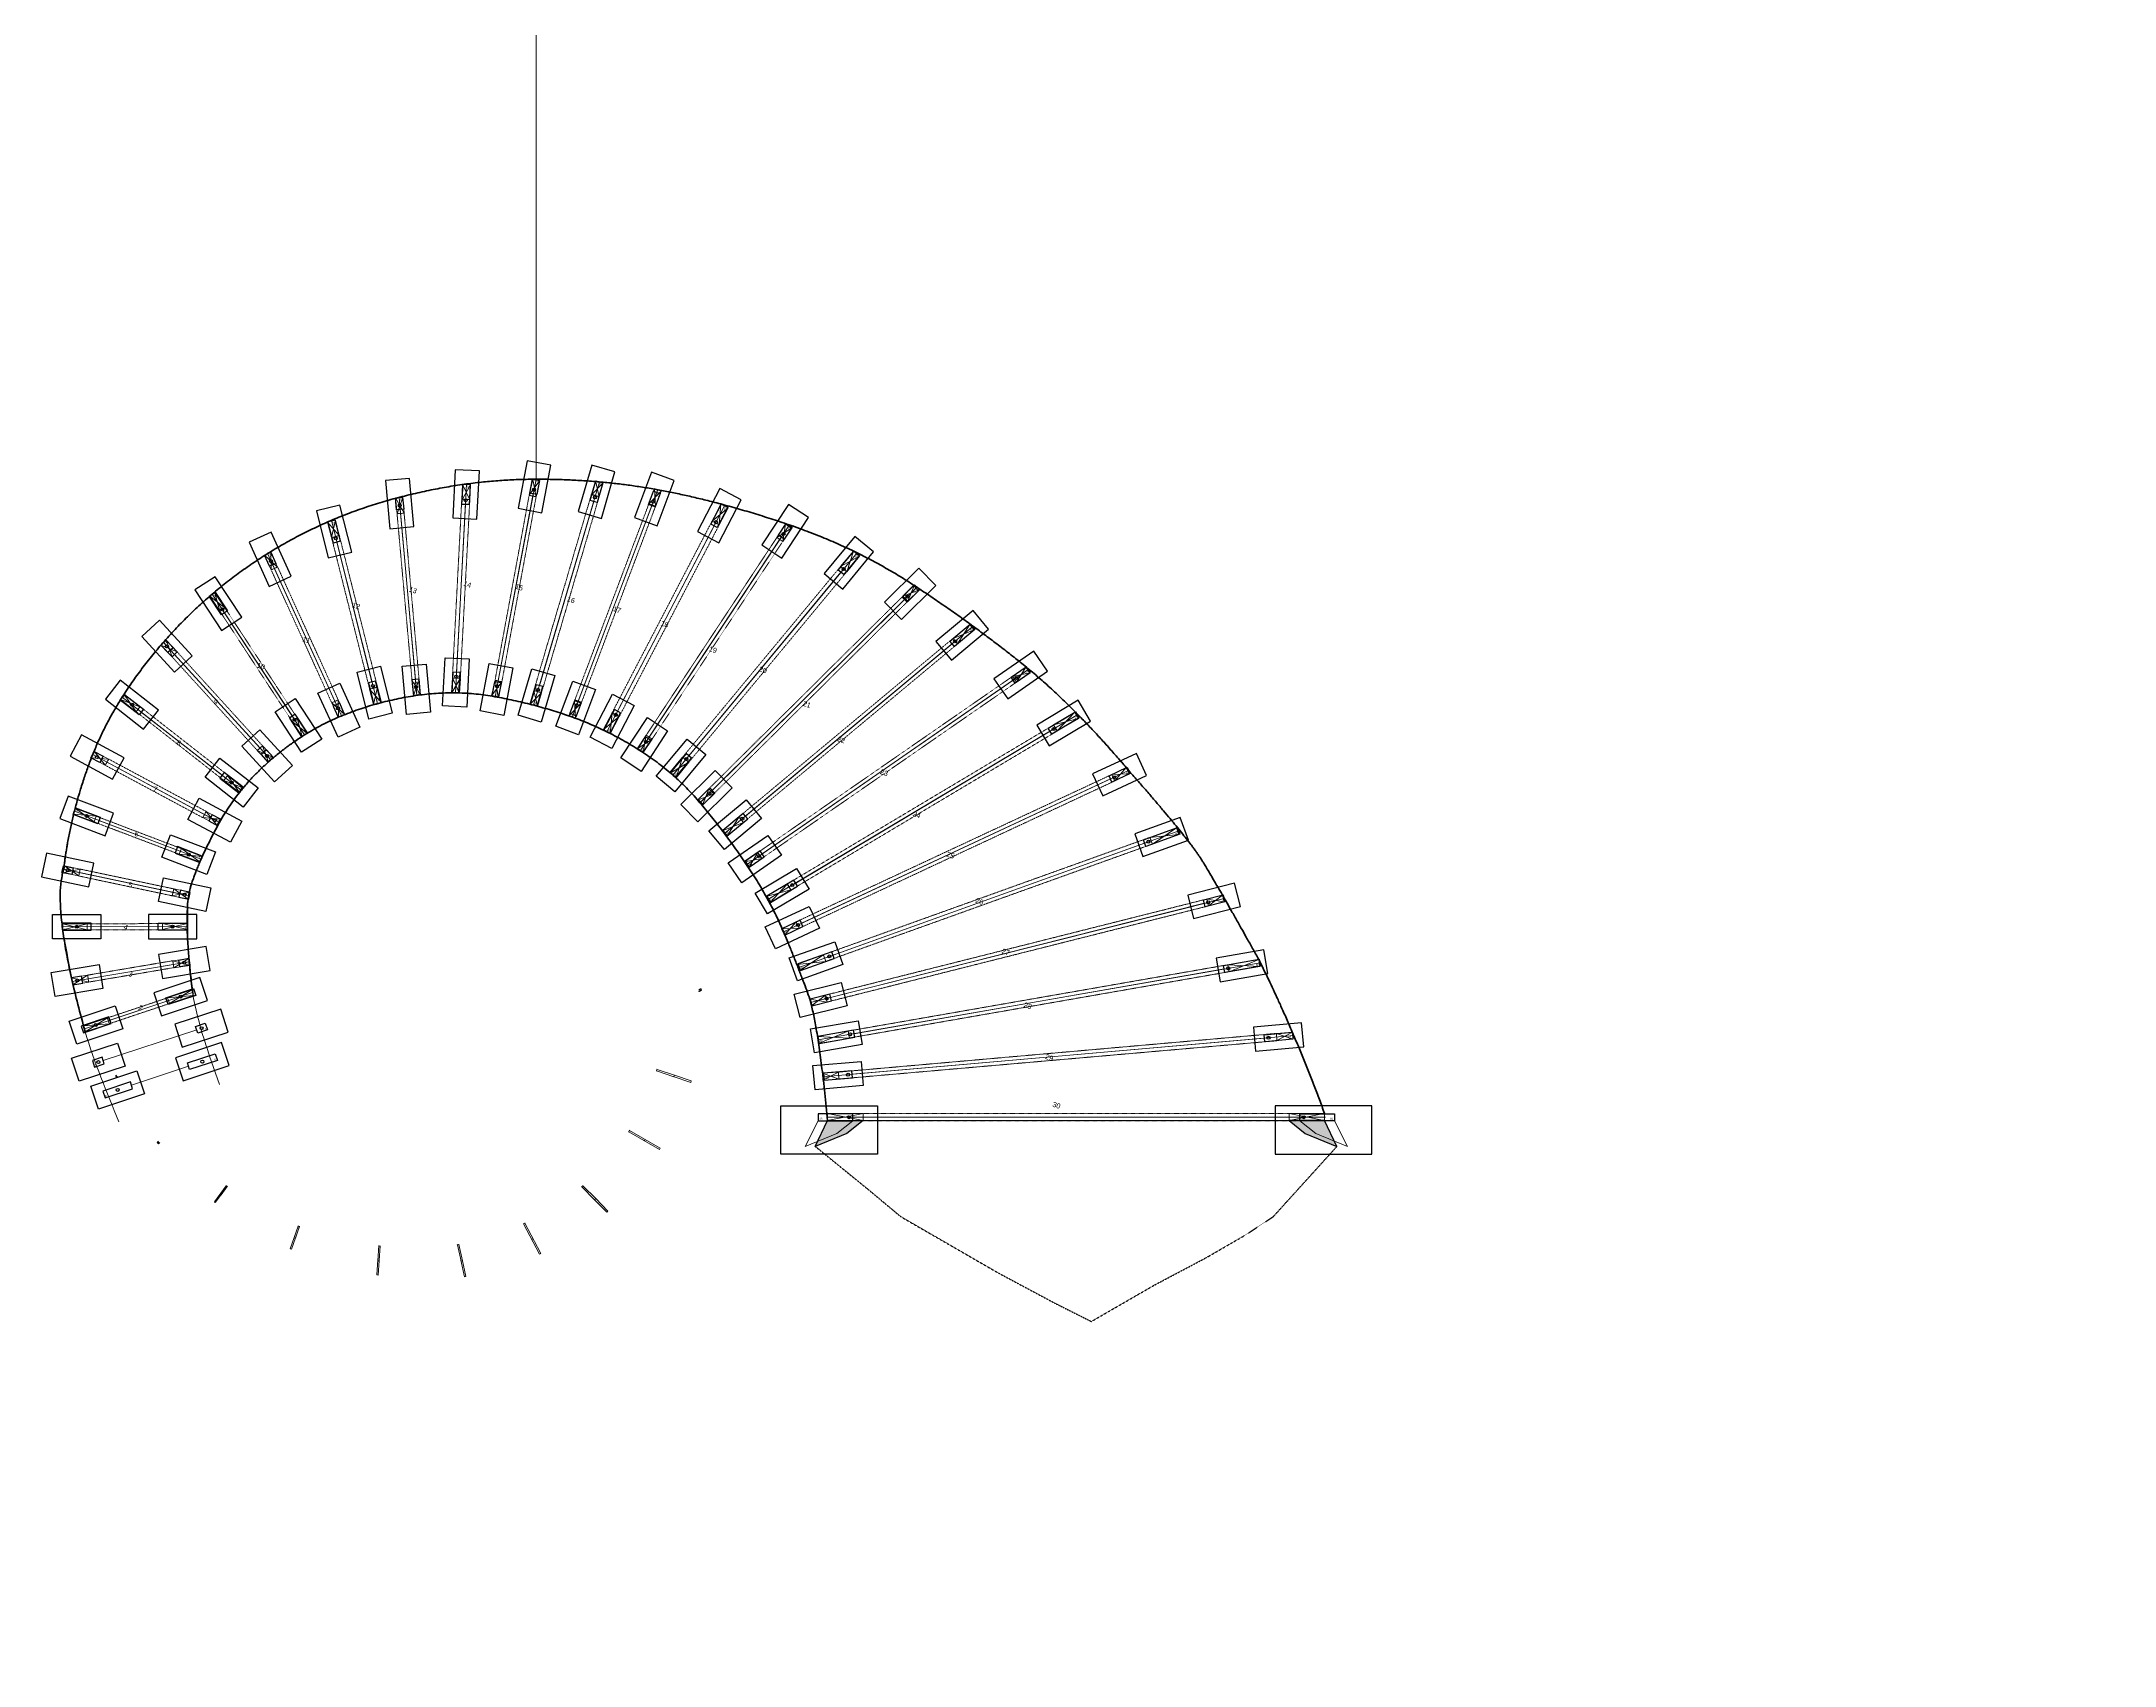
# Model space of a CAD drawing. Header units: inches. Extents: x -4278 to 3677, y -8403 to -795.
# Drawn here: x -1229 to 828, y -6208 to -4596 of the extents above; entities that cross this region are included whole.
import ezdxf

# ---------------------------------------------------------------- set-up
doc = ezdxf.new("R2010")
doc.units = ezdxf.units.IN
doc.header["$LTSCALE"] = 0.2
doc.header["$MEASUREMENT"] = 0
doc.header["$PDMODE"] = 1
doc.header["$PDSIZE"] = -2
doc.linetypes.add('STYLE_01', pattern=[0.41664, 0.20828, -0.20836])
doc.linetypes.add('STYLE_02', pattern=[0.694425, 0.48607, -0.208355])
doc.layers.add('Anchoring', color=1, linetype='Continuous')
for name, color, linetype, lineweight in [('Annotation', 7, 'Continuous', 9), ('Center Lines', 2, 'Continuous', 5), ('Electrical', 3, 'Continuous', 5), ('None', 7, 'Continuous', 5), ('Whippit', 1, 'Continuous', 5)]:
    doc.layers.add(name, color=color, linetype=linetype, lineweight=lineweight)
doc.styles.add('Tw Cen MT', font='')
doc.styles.get('Tw Cen MT').set_extended_font_data('Tw Cen MT')

# ---------------------------------------------------------------- blocks, each defined once
blk = doc.blocks.new('Group')
at = {"layer": 'None', "color": 7, "linetype": 'Continuous', "lineweight": 18}
for p, q in [((-510.8, 345.6), (-513.1, 344)), ((-510.8, 345.6), (-513.1, 344.4)), ((-512.8, 345.7), (-511.1, 346.9)), ((-510, 345.4), (-512.2, 344)), ((-512, 344.1), (-510, 345.4)), ((-511.1, 346.9), (-510.2, 346.8)), ((-510.8, 345.6), (-511.1, 346.9)), ((-510.8, 345.6), (-510.2, 346.8)), ((-510, 345.4), (-510.8, 345.6)), ((-510.2, 346.8), (-510, 345.4)), ((-1091.6, 260.4), (-1090.7, 260.9)), ((-1090.8, 259), (-1091.6, 260.4)), ((-1089.9, 259.4), (-1090.8, 259)), ((-1090.5, 259.1), (-1090.8, 259)), ((-1090.4, 261), (-1090.7, 260.9)), ((-1089.9, 259.4), (-1090.7, 260.9)), ((-1089.9, 259.4), (-1089.9, 260.1)), ((-1089.6, 259.6), (-1089.9, 259.4)), ((-554.6, 265.3), (-555.1, 265.5)), ((-554.6, 267), (-554.1, 266.9)), ((-554.6, 265.3), (-554.1, 266.9)), ((-537.3, 259.5), (-554.6, 265.3)), ((-554.1, 266.9), (-536.7, 261.1)), ((-520.6, 254), (-538.2, 259.8)), ((-537.3, 259.5), (-536.7, 261.1)), ((-536.7, 261.1), (-520.1, 255.5)), ((-520.1, 255.5), (-520.6, 254)), ((-581.4, 206.3), (-582.2, 204.9)), ((-581.8, 206.5), (-581.4, 206.3)), ((-551, 188.8), (-581.4, 206.3)), ((-1049.5, 194.9), (-1050.1, 194.2)), ((-1049.4, 194.9), (-1050.1, 194.2)), ((-1048.9, 192.9), (-1050.1, 194.2)), ((-1048.7, 195.6), (-1049.4, 194.9)), ((-1048.2, 193.5), (-1049.4, 194.9)), ((-1048.2, 193.5), (-1048.9, 192.9)), ((-1047.5, 194.2), (-1048.2, 193.5)), ((-582.2, 204.9), (-582.6, 205.2)), ((-551.8, 187.4), (-582.2, 204.9)), ((-566.7, 196), (-567.6, 196.5)), ((-565.9, 197.3), (-566.7, 196)), ((-551, 188.8), (-551.8, 187.4)), ((-981.6, 151.2), (-993.4, 135.3)), ((-980.4, 150.9), (-992.5, 134.6)), ((-980.7, 150.5), (-986.7, 142.4)), ((-981.4, 151.6), (-981.6, 151.2)), ((-980.7, 150.5), (-981.6, 151.2)), ((-628.7, 150.2), (-629.1, 150.6)), ((-627.6, 151.3), (-628.7, 150.2)), ((-616.1, 137.4), (-628.7, 150.2)), ((-627.9, 151.7), (-627.6, 151.3)), ((-627.6, 151.3), (-615, 138.6)), ((-992.5, 134.6), (-993.4, 135.3)), ((-986.2, 143.1), (-992.5, 134.6)), ((-991.8, 135.5), (-992.5, 134.6)), ((-986.7, 142.4), (-987.7, 143.1)), ((-604, 125.2), (-616.9, 138.2)), ((-615, 138.6), (-616.1, 137.4)), ((-615, 138.6), (-602.9, 126.3)), ((-602.9, 126.3), (-604, 125.2)), ((-918.1, 88.8), (-910.1, 111.2)), ((-916.9, 88.3), (-908.9, 110.8)), ((-913, 99.3), (-908.8, 111.2)), ((-910, 111.7), (-910.1, 111.2)), ((-908.9, 110.8), (-910.1, 111.2)), ((-686.7, 113.5), (-686.8, 113.8)), ((-685.3, 114.3), (-686.7, 113.5)), ((-670.6, 83.5), (-686.7, 113.5)), ((-685.4, 114.5), (-685.3, 114.3)), ((-669.3, 84.2), (-685.3, 114.3)), ((-916.9, 88.3), (-918.1, 88.8)), ((-913, 99.3), (-914.2, 99.8)), ((-831.1, 76.9), (-830.1, 92.1)), ((-830.7, 62.7), (-828.8, 91.9)), ((-828.8, 91.4), (-830.2, 91.6)), ((-752.2, 92.7), (-752.3, 93.2)), ((-750.8, 93), (-752.2, 92.7)), ((-748.6, 76.6), (-752.2, 92.7)), ((-750.9, 93.5), (-750.8, 93)), ((-750.8, 93), (-747.2, 76.9)), ((-678.8, 98.7), (-678.5, 98.2)), ((-677.1, 98.9), (-678.5, 98.2)), ((-669.3, 84.2), (-670.6, 83.5)), ((-832.1, 62.9), (-831.1, 78)), ((-830.7, 62.7), (-832.1, 62.9)), ((-829.8, 76.8), (-831.1, 76.9)), ((-745.2, 61.1), (-748.9, 77.6)), ((-747.2, 76.9), (-748.6, 76.6)), ((-747.2, 76.9), (-743.7, 61.4)), ((-743.7, 61.4), (-745.2, 61.1))]:
    blk.add_line(p, q, dxfattribs=at)
blk = doc.blocks.new('Group-1')
at = {"layer": 'None', "color": 7, "linetype": 'STYLE_01', "lineweight": 18}
blk.add_lwpolyline([(-1099.5, 317.9), (-1039.8, 337.9), (-1037.9, 332.2), (-1097.6, 312.2)], close=True, dxfattribs=at)
at = {"layer": 'None', "color": 7, "linetype": 'Continuous', "lineweight": 18}
for points in [[(-1039.8, 337.9), (-1015.9, 345.9), (-1014, 340.2), (-1037.9, 332.2)], [(-1123.5, 309.9), (-1099.5, 317.9), (-1097.6, 312.2), (-1121.6, 304.2)]]:
    blk.add_lwpolyline(points, close=True, dxfattribs=at)
blk = doc.blocks.new('Group-2')
at = {"layer": 'None', "color": 7, "linetype": 'Continuous', "lineweight": 18}
for points in [[(-1143.9, 411.4), (-1119.6, 411.4), (-1119.6, 405.4), (-1143.9, 405.4)], [(-1044.7, 411.5), (-1020.4, 411.6), (-1020.4, 405.6), (-1044.7, 405.5)]]:
    blk.add_lwpolyline(points, close=True, dxfattribs=at)
at = {"layer": 'None', "color": 7, "linetype": 'STYLE_01', "lineweight": 18}
blk.add_lwpolyline([(-1119.6, 411.4), (-1044.7, 411.5), (-1044.7, 405.5), (-1119.6, 405.4)], close=True, dxfattribs=at)
blk = doc.blocks.new('Group-3')
at = {"layer": 'None', "color": 7, "linetype": 'Continuous', "lineweight": 18}
for points in [[(-1131.2, 525.9), (-1110.6, 518.1), (-1112.8, 512.4), (-1133.3, 520.2)], [(-1026.1, 486), (-1005.5, 478.2), (-1007.6, 472.6), (-1028.2, 480.4)]]:
    blk.add_lwpolyline(points, close=True, dxfattribs=at)
at = {"layer": 'None', "color": 7, "linetype": 'STYLE_01', "lineweight": 18}
blk.add_lwpolyline([(-1110.6, 518.1), (-1026.1, 486), (-1028.2, 480.4), (-1112.8, 512.4)], close=True, dxfattribs=at)
blk = doc.blocks.new('Group-4')
at = {"layer": 'None', "color": 7, "linetype": 'Continuous', "lineweight": 18}
for points in [[(-1082.7, 638.6), (-1067.3, 626.5), (-1071, 621.8), (-1086.4, 633.9)], [(-980.3, 558.4), (-964.8, 546.3), (-968.5, 541.5), (-984, 553.6)]]:
    blk.add_lwpolyline(points, close=True, dxfattribs=at)
at = {"layer": 'None', "color": 7, "linetype": 'STYLE_01', "lineweight": 18}
blk.add_lwpolyline([(-1067, 626.8), (-980, 558.7), (-984, 553.6), (-1071, 621.8)], close=True, dxfattribs=at)
blk = doc.blocks.new('Group-5')
at = {"layer": 'None', "color": 7, "linetype": 'Continuous', "lineweight": 18}
for points in [[(-992.8, 739.9), (-982.9, 724.8), (-987.9, 721.5), (-997.8, 736.6)], [(-911.1, 615.5), (-901.3, 600.5), (-906.3, 597.2), (-916.2, 612.2)]]:
    blk.add_lwpolyline(points, close=True, dxfattribs=at)
at = {"layer": 'None', "color": 7, "linetype": 'STYLE_01', "lineweight": 18}
blk.add_lwpolyline([(-982.9, 724.8), (-911.1, 615.5), (-916.2, 612.2), (-987.9, 721.5)], close=True, dxfattribs=at)
blk = doc.blocks.new('Group-6')
at = {"layer": 'None', "color": 7, "linetype": 'Continuous', "lineweight": 18}
for points in [[(-873.3, 812), (-869.4, 796.6), (-877.1, 794.6), (-881, 810)], [(-831.5, 646.2), (-827.6, 630.8), (-835.4, 628.8), (-839.3, 644.2)]]:
    blk.add_lwpolyline(points, close=True, dxfattribs=at)
at = {"layer": 'None', "color": 7, "linetype": 'STYLE_01', "lineweight": 18}
blk.add_lwpolyline([(-869.4, 796.6), (-831.5, 646.2), (-839.3, 644.2), (-877.1, 794.6)], close=True, dxfattribs=at)
blk = doc.blocks.new('Group-7')
at = {"layer": 'None', "color": 7, "linetype": 'Continuous', "lineweight": 18}
for points in [[(-739.1, 846.8), (-739.9, 832.2), (-747.9, 832.7), (-747.1, 847.3)], [(-749.3, 654.9), (-750, 640.3), (-758, 640.7), (-757.2, 655.3)]]:
    blk.add_lwpolyline(points, close=True, dxfattribs=at)
at = {"layer": 'None', "color": 7, "linetype": 'STYLE_01', "lineweight": 18}
blk.add_lwpolyline([(-739.9, 832.2), (-749.3, 654.9), (-757.2, 655.3), (-747.9, 832.7)], close=True, dxfattribs=at)
blk = doc.blocks.new('Group-8')
at = {"layer": 'None', "color": 7, "linetype": 'Continuous', "lineweight": 18}
for points in [[(-607.6, 848.8), (-611.6, 835.3), (-619.2, 837.6), (-615.3, 851)], [(-668.8, 640.6), (-672.7, 627.1), (-680.4, 629.4), (-676.4, 642.8)]]:
    blk.add_lwpolyline(points, close=True, dxfattribs=at)
at = {"layer": 'None', "color": 7, "linetype": 'STYLE_01', "lineweight": 18}
blk.add_lwpolyline([(-611.6, 835.1), (-668.8, 640.6), (-676.4, 642.8), (-619.3, 837.3)], close=True, dxfattribs=at)
blk = doc.blocks.new('Group-9')
at = {"layer": 'None', "color": 7, "linetype": 'Continuous', "lineweight": 18}
for points in [[(-483.6, 824.2), (-492.4, 807.3), (-499.5, 811), (-490.7, 827.9)], [(-591.7, 616.9), (-600.5, 600), (-607.6, 603.7), (-598.8, 620.6)]]:
    blk.add_lwpolyline(points, close=True, dxfattribs=at)
at = {"layer": 'None', "color": 7, "linetype": 'STYLE_01', "lineweight": 18}
blk.add_lwpolyline([(-492.4, 807.3), (-591.7, 616.9), (-598.8, 620.6), (-499.5, 811)], close=True, dxfattribs=at)
blk = doc.blocks.new('Group-10')
at = {"layer": 'None', "color": 7, "linetype": 'STYLE_01', "lineweight": 18}
blk.add_lwpolyline([(-365.9, 760.7), (-522.6, 571.7), (-528.7, 576.8), (-372.1, 765.8)], close=True, dxfattribs=at)
at = {"layer": 'None', "color": 7, "linetype": 'Continuous', "lineweight": 18}
for points in [[(-353.2, 776.1), (-365.9, 760.7), (-372.1, 765.8), (-359.3, 781.2)], [(-522.6, 571.7), (-535.3, 556.2), (-541.5, 561.4), (-528.7, 576.8)]]:
    blk.add_lwpolyline(points, close=True, dxfattribs=at)
blk = doc.blocks.new('Group-11')
at = {"layer": 'None', "color": 7, "linetype": 'Continuous', "lineweight": 18}
for p, q in [((-260.4, 694.6), (-239.4, 703)), ((-243.8, 708.5), (-255.9, 689.2)), ((-473, 517.3), (-485, 498.1)), ((-468.5, 511.9), (-489.5, 503.5))]:
    blk.add_line(p, q, dxfattribs=at)
for points in [[(-260.4, 694.6), (-243.8, 708.5), (-239.4, 703), (-255.9, 689.2)], [(-489.5, 503.5), (-473, 517.3), (-468.5, 511.9), (-485, 498.1)]]:
    blk.add_lwpolyline(points, close=True, dxfattribs=at)
at = {"layer": 'None', "color": 7, "linetype": 'STYLE_01', "lineweight": 18}
blk.add_lwpolyline([(-473, 517.3), (-260.4, 694.6), (-255.9, 689.2), (-468.5, 511.9)], close=True, dxfattribs=at)
blk = doc.blocks.new('Group-12')
at = {"layer": 'None', "color": 7, "linetype": 'Continuous', "lineweight": 18}
for points in [[(-160.6, 608.7), (-139.6, 621.2), (-136, 615.2), (-157, 602.7)], [(-445.9, 438.3), (-424.9, 450.8), (-421.3, 444.9), (-442.3, 432.3)]]:
    blk.add_lwpolyline(points, close=True, dxfattribs=at)
at = {"layer": 'None', "color": 7, "linetype": 'STYLE_01', "lineweight": 18}
blk.add_lwpolyline([(-424.7, 451), (-160.6, 608.7), (-157, 602.7), (-421.3, 444.9)], close=True, dxfattribs=at)
blk = doc.blocks.new('Group-13')
at = {"layer": 'None', "color": 7, "linetype": 'STYLE_01', "lineweight": 18}
blk.add_lwpolyline([(-389.1, 380.6), (-65, 497.1), (-62.6, 490.5), (-386.8, 374)], close=True, dxfattribs=at)
at = {"layer": 'None', "color": 7, "linetype": 'Continuous', "lineweight": 18}
for points in [[(-65, 497.1), (-38.6, 506.6), (-36.3, 500), (-62.6, 490.5)], [(-415.5, 371), (-389.1, 380.6), (-386.8, 374), (-413.3, 364.4)]]:
    blk.add_lwpolyline(points, close=True, dxfattribs=at)
blk = doc.blocks.new('Group-14')
at = {"layer": 'None', "color": 7, "linetype": 'STYLE_01', "lineweight": 18}
blk.add_lwpolyline([(-364.4, 304.9), (12.4, 370.7), (13.6, 363.8), (-363.2, 298)], close=True, dxfattribs=at)
at = {"layer": 'None', "color": 7, "linetype": 'Continuous', "lineweight": 18}
for points in [[(12.4, 370.7), (42.9, 376), (44.1, 369.1), (13.6, 363.8)], [(-395, 299.6), (-364.4, 304.9), (-363.2, 298), (-393.8, 292.7)]]:
    blk.add_lwpolyline(points, close=True, dxfattribs=at)
blk = doc.blocks.new('Group-15')
at = {"layer": 'None', "color": 7, "linetype": 'Continuous', "lineweight": 18}
for points in [[(-384.9, 223), (-349.6, 223), (-349.6, 216), (-384.9, 216)], [(73, 223), (108.3, 223), (108.3, 216), (73, 216)]]:
    blk.add_lwpolyline(points, close=True, dxfattribs=at)
at = {"layer": 'None', "color": 7, "linetype": 'STYLE_01', "lineweight": 18}
blk.add_lwpolyline([(-349.6, 223), (73, 223), (73, 216), (-349.6, 216)], close=True, dxfattribs=at)
blk = doc.blocks.new('Group-16')
at = {"layer": 'None', "linetype": 'Continuous', "lineweight": 0}
for points in [[(-397.1, 190.4), (-384.9, 216), (-349.6, 216), (-365.8, 203.3)], [(120.5, 190.4), (108.3, 216), (73, 216), (89.1, 203.3)]]:
    blk.add_hatch(color=8, dxfattribs=at).paths.add_polyline_path(points)
at = {"layer": 'None', "color": 7, "linetype": 'Continuous', "lineweight": 18}
for p, q in [((-739.1, 846.8), (-747.9, 831.6)), ((-747.1, 847.3), (-739.9, 832.2)), ((-681, 836.7), (-670.7, 850.8)), ((-677.5, 852.3), (-674.1, 835.2)), ((-607.6, 848.8), (-618.9, 837.5)), ((-615.3, 851), (-611.6, 835.1)), ((-813.5, 834.2), (-805.1, 818.9)), ((-812.1, 818.3), (-806.5, 834.8)), ((-562.2, 828.2), (-550.1, 840.8)), ((-556.6, 843.2), (-555.6, 825.8)), ((-483.6, 824.2), (-499.5, 811)), ((-490.7, 827.9), (-492.4, 807.3)), ((-881, 810), (-869.4, 796.6)), ((-873.3, 812), (-877.1, 794.6)), ((-435.3, 794.6), (-420.6, 804.1)), ((-426.5, 808), (-429.4, 790.8)), ((-943.6, 777.1), (-930.6, 765.4)), ((-937, 762.5), (-937.2, 780)), ((-353.2, 776.1), (-372.1, 765.8)), ((-359.3, 781.2), (-365.9, 760.7)), ((-310.1, 736.5), (-293.8, 742.8)), ((-298.7, 747.8), (-305.2, 731.5)), ((-982.9, 724.8), (-997.8, 736.6)), ((-992.8, 739.9), (-987.9, 721.5)), ((-1046.4, 687.9), (-1030.3, 681.1)), ((-1035.4, 676.3), (-1041.3, 692.7)), ((-201.3, 656.9), (-184.2, 660.3)), ((-188.2, 666.1), (-197.4, 651.2)), ((-1082.7, 638.6), (-1071, 621.8)), ((-839.3, 644.2), (-827.6, 630.8)), ((-831.5, 646.2), (-835.4, 628.8)), ((-797.3, 653.6), (-788.9, 638.3)), ((-795.9, 637.7), (-790.3, 654.3)), ((-749.6, 654.9), (-757.8, 640.7)), ((-757.2, 655.3), (-750, 640.3)), ((-718.4, 637.4), (-708.1, 651.5)), ((-714.9, 653), (-711.5, 635.9)), ((-668.8, 640.6), (-680, 629.3)), ((-676.4, 642.8), (-672.7, 627.1)), ((-1067.3, 626.5), (-1086.4, 633.9)), ((-876.9, 630.6), (-863.9, 619)), ((-870.2, 616.1), (-870.5, 633.5)), ((-641.5, 617.6), (-629.4, 630.2)), ((-636, 632.6), (-634.9, 615.2)), ((-598.8, 620.6), (-600.5, 600)), ((-139.6, 621.2), (-157, 602.7)), ((-916.2, 612.2), (-901.3, 600.5)), ((-911.1, 615.5), (-906.3, 597.2)), ((-591.7, 616.9), (-607.6, 603.7)), ((-564.9, 598.4), (-567.9, 581.2)), ((-160.6, 608.7), (-136, 615.2)), ((-1115.7, 576.2), (-1098.3, 574.8)), ((-1101.6, 568.6), (-1112.4, 582.4)), ((-950.8, 583.3), (-934.7, 576.5)), ((-939.8, 571.7), (-945.7, 588.1)), ((-573.8, 585), (-559.1, 594.5)), ((-528.7, 576.8), (-535.3, 556.2)), ((-980.3, 558.4), (-968.5, 541.5)), ((-522.6, 571.7), (-541.2, 560.9)), ((-103, 559.4), (-85.5, 560)), ((-88.5, 566.3), (-100, 553.1)), ((-964.8, 546.3), (-984, 553.6)), ((-514.1, 534), (-497.8, 540.3)), ((-502.7, 545.3), (-509.1, 529)), ((-1110.6, 518.1), (-1133.3, 520.2)), ((-1131.2, 525.9), (-1112.8, 512.4)), ((-1004.9, 516.7), (-987.5, 515.3)), ((-990.8, 509.1), (-1001.5, 522.9)), ((-65, 497.1), (-36.3, 500)), ((-38.6, 506.6), (-62.6, 490.5)), ((-1005.5, 478.2), (-1028.2, 480.4)), ((-1026.1, 486), (-1007.6, 472.6)), ((-467.2, 472.9), (-450.1, 476.3)), ((-454.1, 482), (-463.2, 467.2)), ((-1143.6, 462), (-1126.5, 465.6)), ((-1127.9, 458.8), (-1142.2, 468.9)), ((-1035.1, 439.1), (-1018.1, 442.7)), ((-1019.5, 435.9), (-1033.7, 446)), ((-445.8, 438.4), (-421.3, 444.9)), ((-424.9, 450.8), (-442.3, 432.3)), ((-8.6, 435.9), (8.6, 433)), ((6.9, 439.8), (-6.9, 429.1)), ((-1119.6, 411.4), (-1143.9, 405.4)), ((-1020.4, 411.6), (-1044.7, 405.6)), ((-1044.7, 411.5), (-1020.4, 405.6)), ((-416.1, 413.3), (-427.5, 400.1)), ((-1143.9, 411.4), (-1119.6, 405.4)), ((-430.5, 406.4), (-413.1, 406.9)), ((-1017.8, 370), (-1034.6, 374.7)), ((-1033.6, 367.8), (-1018.8, 376.9)), ((-415.5, 371), (-386.8, 374)), ((-389.1, 380.6), (-413.3, 364.4)), ((12.4, 370.7), (44.1, 369.1)), ((42.9, 376), (13.6, 363.8)), ((-1118, 353.5), (-1135, 357.6)), ((-1133.7, 350.7), (-1119.2, 360.4)), ((-1039.8, 337.9), (-1014, 340.2)), ((-1015.9, 345.9), (-1037.9, 332.2)), ((-402.6, 336.6), (-385.4, 333.7)), ((-387.1, 340.5), (-400.9, 329.8)), ((-1123.2, 310), (-1097.6, 312.2)), ((-1099.5, 317.9), (-1121.6, 304.2)), ((-395, 299.6), (-363.2, 298)), ((-363.8, 305), (-393.8, 292.7)), ((60.4, 302.5), (76.8, 296.7)), ((76.3, 303.7), (60.9, 295.5)), ((-390.1, 263), (-373.7, 257.3)), ((-374.2, 264.2), (-389.6, 256.1)), ((-384.9, 223), (-349.6, 216)), ((-349.6, 223), (-384.9, 216)), ((-384.9, 216), (108.3, 216)), ((-384.9, 216), (81.5, 216)), ((73, 223), (107.7, 216)), ((107.7, 223), (73, 216))]:
    blk.add_line(p, q, dxfattribs=at)
at = {"layer": 'None', "color": 7, "linetype": 'STYLE_02', "lineweight": 25}
blk.add_line((-352.7, 216), (107.7, 216), dxfattribs=at)
at = {"layer": 'None', "color": 7, "linetype": 'Continuous', "lineweight": 18}
for points in [[(-681, 836.7), (-677.5, 852.3), (-670.7, 850.8), (-674.1, 835.2)], [(-812.1, 818.3), (-813.5, 834.2), (-806.5, 834.8), (-805.1, 818.9)], [(-562.2, 828.2), (-556.6, 843.2), (-550.1, 840.8), (-555.6, 825.8)], [(-435.3, 794.6), (-426.5, 808), (-420.6, 804.1), (-429.4, 790.8)], [(-937, 762.5), (-943.6, 777.1), (-937.2, 780), (-930.6, 765.4)], [(-310.1, 736.5), (-298.7, 747.8), (-293.8, 742.8), (-305.2, 731.5)], [(-1035.4, 676.3), (-1046.4, 687.9), (-1041.3, 692.7), (-1030.3, 681.1)], [(-188.2, 666.1), (-201.3, 656.9), (-197.4, 651.2), (-184.2, 660.3)], [(-795.9, 637.7), (-797.3, 653.6), (-790.3, 654.3), (-788.9, 638.3)], [(-718.4, 637.4), (-714.9, 653), (-708.1, 651.5), (-711.5, 635.9)], [(-870.2, 616.1), (-876.9, 630.6), (-870.5, 633.5), (-863.9, 619)], [(-641.5, 617.6), (-636, 632.6), (-629.4, 630.2), (-634.9, 615.2)], [(-573.8, 585), (-564.9, 598.4), (-559.1, 594.5), (-567.9, 581.2)], [(-1101.6, 568.6), (-1115.7, 576.2), (-1112.4, 582.4), (-1098.3, 574.8)], [(-939.8, 571.7), (-950.8, 583.3), (-945.7, 588.1), (-934.7, 576.5)], [(-103, 559.4), (-88.5, 566.3), (-85.5, 560), (-100, 553.1)], [(-514.1, 534), (-502.7, 545.3), (-497.8, 540.3), (-509.1, 529)], [(-990.8, 509.1), (-1004.9, 516.7), (-1001.5, 522.9), (-987.5, 515.3)], [(-467.2, 472.9), (-454.1, 482), (-450.1, 476.3), (-463.2, 467.2)], [(-1127.9, 458.8), (-1143.6, 462), (-1142.2, 468.9), (-1126.5, 465.6)], [(-1019.5, 435.9), (-1035.1, 439.1), (-1033.7, 446), (-1018.1, 442.7)], [(-8.6, 435.9), (6.9, 439.8), (8.6, 433), (-6.9, 429.1)], [(-430.5, 406.4), (-416.1, 413.3), (-413.1, 406.9), (-427.5, 400.1)], [(-1017.8, 370), (-1033.6, 367.8), (-1034.6, 374.7), (-1018.8, 376.9)], [(-1118, 353.5), (-1133.7, 350.7), (-1135, 357.6), (-1119.2, 360.4)], [(-402.6, 336.6), (-387.1, 340.5), (-385.4, 333.7), (-400.9, 329.8)], [(60.4, 302.5), (76.3, 303.7), (76.8, 296.7), (60.9, 295.5)], [(-390.1, 263), (-374.2, 264.2), (-373.7, 257.3), (-389.6, 256.1)]]:
    blk.add_lwpolyline(points, close=True, dxfattribs=at)
at = {"layer": 'None', "color": 7, "linetype": 'STYLE_02', "lineweight": 18}
for points in [[(-681, 836.7), (-714.9, 653), (-708.1, 651.5), (-674.1, 835.2), (-681, 836.4)], [(-1098.3, 574.8), (-1001.5, 522.9), (-1004.9, 516.7), (-1101.6, 568.6), (-1098.2, 574.6)], [(-1126.5, 465.6), (-1033.7, 446), (-1035.1, 439.1), (-1127.9, 458.8), (-1126.6, 465.4)]]:
    blk.add_lwpolyline(points, dxfattribs=at)
for points in [[(-562.2, 828.2), (-636, 632.6), (-629.4, 630.2), (-555.6, 825.8)], [(-805.1, 818.9), (-790.3, 654.3), (-797.3, 653.6), (-812.1, 818.3)], [(-435.3, 794.6), (-564.9, 598.4), (-559.1, 594.5), (-429.4, 790.8)], [(-930.6, 765.4), (-870.5, 633.5), (-876.9, 630.6), (-937, 762.5)], [(-305.2, 731.5), (-310.1, 736.5), (-502.7, 545.3), (-497.8, 540.3)], [(-1030.4, 681.2), (-945.7, 588.1), (-950.6, 583.2), (-1035.4, 676.3), (-1030.1, 681.4)], [(-197.4, 651.2), (-450.1, 476.3), (-454.1, 482), (-201.3, 656.9)], [(-1119.1, 360.4), (-1034.6, 374.7), (-1033.6, 367.8), (-1118.1, 353.5)]]:
    blk.add_lwpolyline(points, close=True, dxfattribs=at)
at = {"layer": 'None', "color": 7, "linetype": 'STYLE_01', "lineweight": 18}
for points in [[(-416.1, 413.3), (-103, 559.4), (-100, 553.1), (-413.1, 406.9)], [(-387.1, 340.5), (-8.6, 435.9), (-6.9, 429.1), (-385.4, 333.7)], [(-374.2, 264.2), (60.4, 302.5), (61, 295.3), (-373.7, 257.3)]]:
    blk.add_lwpolyline(points, close=True, dxfattribs=at)
at = {"layer": 'None', "color": 7, "linetype": 'Continuous', "lineweight": 25}
for points in [[(-397.1, 190.4), (-384.9, 216), (-349.6, 216), (-365.8, 203.3)], [(120.5, 190.4), (108.3, 216), (73, 216), (89.1, 203.3)]]:
    blk.add_lwpolyline(points, close=True, dxfattribs=at)
at = {"layer": 'None', "color": 7, "linetype": 'STYLE_02', "lineweight": 25}
blk.add_lwpolyline([(-397.1, 190.4), (-344.5, 147.6), (-312.4, 120.8), (-215.4, 64.8), (-159.6, 35), (-123.2, 16.7), (-60.1, 53.1), (-9.6, 79.8), (29, 102.1), (57.4, 120.8), (120.5, 190.4)], dxfattribs=at)
at = {"layer": 'None', "color": 7, "linetype": 'Continuous', "lineweight": 35}
blk.add_open_spline([(-1121.6, 304.2), (-1155.5, 425.9), (-1142.9, 465.5), (-1136, 523.8), (-1092.3, 634.4), (-1001.1, 740.6), (-883.4, 814.7), (-746.5, 851.7), (-614.2, 853.2), (-492.5, 830.9), (-356.3, 784.6), (-244.3, 711.3), (-142, 629.7), (-86.2, 563.5), (-28.6, 498.2), (-0.4, 453.7), (42.9, 376), (77, 307.9), (108.3, 223)], degree=2, knots=[0, 0, 0, 1, 1, 2, 3, 4, 5, 6, 7, 8, 9, 10, 11, 11, 12, 13, 13, 14, 14, 14], dxfattribs=at)
blk.add_open_spline([(-384.9, 216), (-394.2, 313.7), (-414.2, 369), (-442, 435.3), (-486.6, 501.8), (-536.2, 560.8), (-603.3, 604.1), (-675.8, 629.7), (-754, 643.7), (-832.2, 632.1), (-904.7, 602.1), (-969.8, 546.1), (-1009.7, 472.5), (-1024.7, 422), (-1014.9, 343)], degree=2, dxfattribs=at)
at = {"layer": 'None', "color": 7}
for name in ['Group-7', 'Group-8', 'Group-9', 'Group-6', 'Group-10', 'Group-5', 'Group-11', 'Group-4', 'Group-12', 'Group-3', 'Group-13', 'Group-2', 'Group-14', 'Group-1', 'Group', 'Group-15']:
    blk.add_blockref(name, (0, 0), dxfattribs=at)
at = {"layer": 'None', "color": 7, "char_height": 5.06, "attachment_point": 1, "rotation": 340.9958, "line_spacing_factor": 1.094749, "style": 'Tw Cen MT'}
for s, insert in [('13', (-799.1, 746.1)), ('14', (-745.1, 751.9)), ('15', (-693.7, 749)), ('12', (-855.5, 730.6)), ('16', (-642.3, 736.5)), ('17', (-596.6, 726.7)), ('18', (-549.4, 712.4)), ('11', (-904.9, 696.7)), ('19', (-501.5, 687)), ('10', (-950, 670.7)), ('20', (-451.8, 667)), ('9', (-993, 634.7)), ('21', (-408.3, 632.7)), ('22', (-374.1, 597.6)), ('8', (-1029.7, 594)), ('23', (-331.6, 565)), ('7', (-1053, 548)), ('24', (-299.3, 523.2)), ('6', (-1071.4, 503.6)), ('25', (-265.7, 483.1)), ('5', (-1077.8, 452.9)), ('26', (-237, 437.3)), ('4', (-1082.2, 411)), ('27', (-211, 387)), ('3', (-1077.6, 364.5)), ('2', (-1067.5, 330.9)), ('28', (-189.1, 333.7)), ('29', (-167.7, 282.3)), ('30', (-160.6, 234.9))]:
    blk.add_mtext(s, dxfattribs=dict(at, insert=insert))

msp = doc.modelspace()

# ---------------------------------------------------------------- linework, layer by layer
at = {"layer": 'Anchoring'}
for points in [[(-723.8, -5016.6), (-747.4, -5012.1), (-756.2, -5059.3), (-732.7, -5063.7)], [(-660.3, -5023.2), (-683.3, -5016.5), (-696.9, -5062.5), (-673.8, -5069.3)], [(-864.1, -5029.6), (-888, -5031.8), (-883.7, -5079.6), (-859.8, -5077.4)], [(-794.8, -5022.2), (-818.8, -5021), (-821.3, -5068.9), (-797.3, -5070.2)], [(-804, -5035.8), (-805.1, -5055.7), (-812.1, -5055.4), (-811, -5035.4)], [(-735.3, -5031.7), (-737.9, -5045.5), (-744.8, -5044.2), (-742.2, -5030.4)], [(-672.4, -5034.2), (-678.1, -5053.6), (-684.8, -5051.6), (-679.1, -5032.2)], [(-601.6, -5031.9), (-624, -5023.4), (-640.9, -5068.4), (-618.5, -5076.8)], [(-933.2, -5056.1), (-956.5, -5062), (-944.8, -5108.5), (-921.5, -5102.7)], [(-871, -5048.3), (-869.9, -5060.3), (-876.9, -5060.9), (-878, -5048.9)], [(-615.5, -5044.8), (-620.4, -5057.9), (-627, -5055.5), (-622, -5042.3)], [(-534.9, -5050.9), (-556.2, -5039.8), (-578.4, -5082.4), (-557.1, -5093.5)], [(-548.3, -5058.2), (-558.8, -5078.3), (-565, -5075.1), (-554.5, -5055)], [(-468.1, -5068.6), (-488.1, -5055.4), (-514.6, -5095.5), (-494.6, -5108.7)], [(-938.3, -5070.8), (-932.9, -5092.1), (-939.7, -5093.8), (-945.1, -5072.5)], [(-484.5, -5078.1), (-492.3, -5089.8), (-498.1, -5086), (-490.4, -5074.3)], [(-1001.4, -5083.1), (-1023.3, -5093.1), (-1003.4, -5136.8), (-981.5, -5126.8)], [(-403.6, -5102.6), (-422.1, -5087.3), (-452.7, -5124.2), (-434.2, -5139.5)], [(-1001.7, -5103), (-996.7, -5114), (-1003.1, -5116.9), (-1008.1, -5105.9)], [(-417.7, -5106.2), (-433.3, -5125), (-438.7, -5120.6), (-423.1, -5101.8)], [(-341.8, -5135.9), (-358.7, -5118.8), (-392.8, -5152.6), (-375.8, -5169.7)], [(-1057, -5127.2), (-1077, -5140.4), (-1050.7, -5180.5), (-1030.6, -5167.3)], [(-359.1, -5141.1), (-370.5, -5152.4), (-375.4, -5147.4), (-364, -5136.1)], [(-1057, -5142.7), (-1044.9, -5161.1), (-1050.7, -5165), (-1062.8, -5146.5)], [(-289.5, -5179.2), (-304.9, -5160.7), (-341.8, -5191.5), (-326.4, -5209.9)], [(-1112.1, -5170.5), (-1129.9, -5186.7), (-1097.5, -5222.1), (-1079.8, -5205.9)], [(-303.3, -5179.6), (-323.5, -5196.4), (-328, -5191.1), (-307.8, -5174.2)], [(-1105.6, -5190.3), (-1098.8, -5197.7), (-1104, -5202.4), (-1110.8, -5195)], [(-231.1, -5221), (-244.8, -5201.2), (-284.3, -5228.6), (-270.6, -5248.3)], [(-881.2, -5262.7), (-904.5, -5268.5), (-916.2, -5222), (-892.9, -5216.1)], [(-843.3, -5261.8), (-867.2, -5263.9), (-871.5, -5216.1), (-847.6, -5214)], [(-807.3, -5256.8), (-831.3, -5255.5), (-828.7, -5207.6), (-804.8, -5208.8)], [(-815.1, -5242.3), (-814, -5222.4), (-821, -5222), (-822, -5242)], [(-770.4, -5264.8), (-794, -5260.3), (-785.1, -5213.2), (-761.5, -5217.6)], [(-733.4, -5271.5), (-756.4, -5264.7), (-742.9, -5218.7), (-719.8, -5225.4)], [(-248.3, -5222.5), (-263.1, -5232.8), (-267.1, -5227), (-252.3, -5216.7)], [(-1151.1, -5229.9), (-1165.9, -5248.8), (-1128.1, -5278.4), (-1113.3, -5259.5)], [(-1146.8, -5244), (-1128.1, -5258.7), (-1132.4, -5264.2), (-1151.1, -5249.6)], [(-913.3, -5276.6), (-935.1, -5286.6), (-955, -5242.9), (-933.2, -5232.9)], [(-892.6, -5252.1), (-898, -5230.8), (-904.8, -5232.5), (-899.4, -5253.8)], [(-853.4, -5244.6), (-854.4, -5232.6), (-861.4, -5233.3), (-860.3, -5245.3)], [(-775.6, -5246.5), (-773, -5232.7), (-779.9, -5231.4), (-782.5, -5245.2)], [(-737.6, -5255.8), (-731.9, -5236.3), (-738.6, -5234.4), (-744.4, -5253.8)], [(-696.5, -5284.2), (-718.9, -5275.7), (-702, -5230.8), (-679.6, -5239.3)], [(-663.5, -5297.6), (-684.8, -5286.5), (-662.6, -5243.9), (-641.3, -5255)], [(-951.2, -5288.3), (-971.2, -5301.5), (-997.6, -5261.4), (-977.5, -5248.2)], [(-965.4, -5282.1), (-977.5, -5263.7), (-983.3, -5267.6), (-971.2, -5286)], [(-928.5, -5263.8), (-933.4, -5252.8), (-939.8, -5255.7), (-934.8, -5266.7)], [(-698.4, -5265.3), (-693.5, -5252.2), (-700, -5249.7), (-705, -5262.8)], [(-665.2, -5282.4), (-654.7, -5262.3), (-660.9, -5259.1), (-671.4, -5279.2)], [(-188.3, -5270.5), (-200.6, -5249.9), (-241.8, -5274.5), (-229.5, -5295.1)], [(-199.8, -5267.4), (-226.8, -5283.6), (-230.4, -5277.5), (-203.3, -5261.4)], [(-1189.6, -5284.1), (-1201, -5305.3), (-1158.7, -5328), (-1147.4, -5306.8)], [(-980.4, -5314.7), (-998.1, -5330.9), (-1030.5, -5295.4), (-1012.8, -5279.2)], [(-634.4, -5320.4), (-654.4, -5307.1), (-628, -5267.1), (-608, -5280.3)], [(-632.2, -5301.5), (-624.4, -5289.8), (-630.3, -5286), (-638, -5297.7)], [(-1176.9, -5300.6), (-1168.1, -5305.3), (-1171.4, -5311.5), (-1180.2, -5306.8)], [(-999.5, -5306.4), (-1006.2, -5299), (-1011.4, -5303.7), (-1004.6, -5311.1)], [(-600.8, -5340.6), (-619.3, -5325.3), (-588.7, -5288.3), (-570.2, -5303.6)], [(-599.8, -5326.1), (-584.3, -5307.3), (-589.7, -5302.8), (-605.2, -5321.6)], [(-132.7, -5324.4), (-142.8, -5302.7), (-186.3, -5323), (-176.1, -5344.7)], [(-1014.4, -5336.9), (-1029.2, -5355.8), (-1067, -5326.2), (-1052.2, -5307.3)], [(-1029.2, -5336.2), (-1047.9, -5321.5), (-1052.2, -5327), (-1033.5, -5341.7)], [(-578.1, -5370.5), (-595, -5353.4), (-560.9, -5319.6), (-544, -5336.6)], [(-148.9, -5322.6), (-167.1, -5331.1), (-170, -5324.8), (-151.9, -5316.3)], [(-1202.7, -5344.9), (-1211.2, -5367.3), (-1166.3, -5384.3), (-1157.8, -5361.9)], [(-1030.4, -5369.7), (-1041.7, -5390.8), (-1084, -5368.1), (-1072.7, -5346.9)], [(-572.7, -5353.2), (-561.3, -5341.9), (-566.3, -5336.9), (-577.6, -5348.2)], [(-1195.5, -5356.7), (-1171, -5366), (-1173.5, -5372.5), (-1198, -5363.3)], [(-1051.1, -5368.2), (-1060, -5363.4), (-1063.3, -5369.6), (-1054.4, -5374.3)], [(-551.7, -5397.9), (-567.1, -5379.4), (-530.2, -5348.7), (-514.9, -5367.1)], [(-548.9, -5384.4), (-528.6, -5367.5), (-533.1, -5362.2), (-553.3, -5379)], [(-91.2, -5388.7), (-99.3, -5366.1), (-144.5, -5382.3), (-136.4, -5404.9)], [(-1056.5, -5400.3), (-1065.1, -5422.7), (-1109.9, -5405.7), (-1101.4, -5383.3)], [(-534.5, -5430.9), (-548.1, -5411.2), (-508.7, -5383.9), (-495, -5403.6)], [(-99.9, -5382.7), (-133.5, -5394.8), (-135.9, -5388.2), (-102.2, -5376.1)], [(-1224.4, -5401.7), (-1229.3, -5425.2), (-1182.4, -5435.1), (-1177.4, -5411.6)], [(-1069.8, -5404.4), (-1094.2, -5395.1), (-1096.7, -5401.6), (-1072.3, -5410.9)], [(-527, -5415.4), (-512.1, -5405.1), (-516.1, -5399.4), (-531, -5409.6)], [(-1207.6, -5414), (-1197.8, -5416), (-1199.2, -5422.9), (-1209, -5420.8)], [(-1061.4, -5436.1), (-1066.3, -5459.6), (-1113.3, -5449.7), (-1108.4, -5426.2)], [(-508.9, -5461.9), (-521.2, -5441.3), (-480, -5416.7), (-467.7, -5437.3)], [(-506.1, -5450.4), (-479.1, -5434.2), (-482.7, -5428.2), (-509.7, -5444.4)], [(-1081.7, -5440.5), (-1091.5, -5438.4), (-1093, -5445.3), (-1083.2, -5447.3)], [(-39.6, -5454.6), (-45.4, -5431.4), (-92, -5443.1), (-86.1, -5466.4)], [(-55.2, -5449.8), (-74.6, -5454.7), (-76.3, -5447.9), (-56.9, -5443)], [(-1218.3, -5486.6), (-1218.3, -5462.6), (-1170.3, -5462.6), (-1170.3, -5486.6)], [(-1208.5, -5478.1), (-1180, -5478.1), (-1180, -5471.1), (-1208.5, -5471.1)], [(-1075.3, -5486.5), (-1075.3, -5462.5), (-1123.3, -5462.5), (-1123.3, -5486.5)], [(-1085, -5478), (-1113.5, -5478), (-1113.6, -5471), (-1085, -5471)], [(-500.9, -5496.5), (-511.1, -5474.7), (-467.6, -5454.4), (-457.4, -5476.1)], [(-491.8, -5482.8), (-473.7, -5474.4), (-476.6, -5468), (-494.8, -5476.5)], [(-479.2, -5528.2), (-487.3, -5505.6), (-442.2, -5489.4), (-434.1, -5511.9)], [(-1215.6, -5543.8), (-1219.6, -5520.1), (-1172.2, -5512.1), (-1168.3, -5535.8)], [(-1062, -5518), (-1065.9, -5494.3), (-1113.3, -5502.2), (-1109.3, -5525.9)], [(-1082.1, -5512.8), (-1092, -5514.5), (-1093.1, -5507.6), (-1083.2, -5505.9)], [(-476.3, -5518.1), (-442.7, -5506), (-445.1, -5499.4), (-478.7, -5511.5)], [(-12.3, -5521.1), (-16.4, -5497.5), (-63.7, -5505.8), (-59.6, -5529.4)], [(-19.7, -5513.8), (-55.1, -5520), (-56.3, -5513.1), (-20.9, -5506.9)], [(-1198.3, -5532.3), (-1188.4, -5530.6), (-1189.5, -5523.7), (-1199.4, -5525.4)], [(-1064.5, -5547.7), (-1072.1, -5524.9), (-1117.7, -5540.2), (-1110.1, -5562.9)], [(-476.4, -5564.8), (-482.3, -5541.5), (-435.8, -5529.8), (-429.9, -5553.1)], [(-1194.1, -5591), (-1201.7, -5568.2), (-1156.1, -5553), (-1148.5, -5575.8)], [(-1076.3, -5542.7), (-1103.7, -5551.8), (-1105.9, -5545.2), (-1078.5, -5536)], [(-464.9, -5553.1), (-445.5, -5548.2), (-447.2, -5541.5), (-466.7, -5546.4)], [(-1187.7, -5579.9), (-1160.3, -5570.7), (-1162.5, -5564.1), (-1189.9, -5573.3)], [(-1044, -5579.2), (-1051.5, -5556.4), (-1097, -5571.4), (-1089.6, -5594.2)], [(-1064.6, -5577), (-1074.2, -5580.2), (-1076.4, -5573.5), (-1066.8, -5570.4)], [(-462.3, -5599.7), (-466.4, -5576), (-419.1, -5567.8), (-415, -5591.4)], [(23.2, -5593.8), (21.1, -5569.9), (-26.7, -5574.1), (-24.6, -5598)], [(-1191.9, -5627.8), (-1199.4, -5605), (-1153.8, -5590), (-1146.3, -5612.8)], [(-1043.1, -5612.3), (-1050.7, -5589.5), (-1096.3, -5604.7), (-1088.7, -5627.5)], [(-457.7, -5590.3), (-422.4, -5584.1), (-423.6, -5577.2), (-458.9, -5583.4)], [(12.5, -5586.2), (-15.4, -5588.7), (-16.1, -5581.7), (11.9, -5579.2)], [(-1176.6, -5613.8), (-1167, -5610.7), (-1169.2, -5604), (-1178.7, -5607.2)], [(-1054.8, -5607.2), (-1082.3, -5616.4), (-1084.5, -5609.8), (-1057.1, -5600.6)], [(-461.7, -5636.3), (-463.8, -5612.4), (-416, -5608.2), (-413.9, -5632.1)], [(-1172.7, -5655.5), (-1180.3, -5632.7), (-1134.7, -5617.5), (-1127.1, -5640.3)], [(-1166.3, -5644.4), (-1138.9, -5635.3), (-1141.1, -5628.6), (-1168.6, -5637.8)], [(-452.6, -5626.9), (-424.6, -5624.5), (-425.2, -5617.5), (-453.2, -5620)], [(-495.8, -5652.4), (-399.8, -5652.4), (-399.8, -5700.4), (-495.8, -5700.4)], [(90.9, -5652.4), (-5.1, -5652.4), (-5.1, -5700.4), (90.9, -5700.4)], [(-458.6, -5667.1), (-424.1, -5667.1), (-424.1, -5660.1), (-458.6, -5660.1)], [(53.8, -5667.1), (19.2, -5667.1), (19.2, -5660.1), (53.8, -5660.1)]]:
    msp.add_lwpolyline(points, close=True, dxfattribs=at)
at = {"layer": 'Anchoring', "linetype": 'Continuous', "lineweight": 15}
for points in [[(-458.5, -5667.1), (-424.1, -5667.1), (-440.2, -5679.7), (-471.5, -5692.7)], [(53.6, -5667.1), (19.2, -5667.1), (35.3, -5679.7), (66.7, -5692.7)]]:
    msp.add_lwpolyline(points, close=True, dxfattribs=at)
at = {"layer": 'Anchoring'}
for centre in [(-740.6, -5040.9), (-873.8, -5056.6), (-808.4, -5051.3), (-680.2, -5048.5), (-622.3, -5052.9), (-560, -5073.1), (-937.3, -5089.1), (-493, -5084.6), (-1001.6, -5111.8), (-433.4, -5119.7), (-1050, -5159.7), (-370.1, -5147.1), (-1104.8, -5196.3), (-322.7, -5191.2), (-900.4, -5235.6), (-857.6, -5236.9), (-817.7, -5226.4), (-777.2, -5236), (-736.5, -5239.4), (-261.8, -5227.6), (-1139.6, -5254.1), (-935, -5257.9), (-698.2, -5254.7), (-659.6, -5264.3), (-978.2, -5269), (-225.1, -5278.5), (-1174.2, -5306.1), (-1005.4, -5305.1), (-629.5, -5291.2), (-589.5, -5308.2), (-164.9, -5326.2), (-1040.7, -5331.6), (-566.6, -5342.2), (-1184.5, -5364.6), (-1057.2, -5368.9), (-533.9, -5367.4), (-130.9, -5390.2), (-1083.2, -5403), (-517.4, -5404.5), (-1203.4, -5418.4), (-1087.3, -5442.9), (-484.4, -5433.3), (-71.6, -5450.3), (-478.8, -5472.9), (-1194.3, -5474.6), (-1099.3, -5474.5), (-1087.6, -5510.1), (-447.6, -5504.1), (-1193.9, -5527.9), (-51.7, -5515.8), (-1091.1, -5543.9), (-450.3, -5545.8), (-1175.1, -5572), (-1070.5, -5575.3), (-427, -5581.3), (-11.8, -5584.8), (-1172.9, -5608.9), (-1069.7, -5608.5), (-1153.7, -5636.5), (-428.9, -5621.4), (-428.1, -5663.6), (23.2, -5663.6)]:
    msp.add_circle(centre, 1.5, dxfattribs=at)
for p in [(514.6, -4596), (659.3, -4596), (504.6, -4633.9), (669.3, -4633.9), (504.5, -4665.3), (669.4, -4665.3), (497.4, -4716.6), (682.5, -4716.6), (492.6, -4781.5), (679.5, -4781.5), (487.8, -4846.3), (692.3, -4846.3), (487.3, -4910.3), (698.1, -4910.3), (489, -4972.7), (710.5, -4972.7), (484.2, -5031.5), (714.4, -5031.5), (465.3, -5116.8), (719, -5116.8), (474, -5196.5), (735.1, -5196.5), (468.8, -5263.6), (753.8, -5263.6), (459.8, -5336.4), (753.3, -5336.4), (467.7, -5396), (788.6, -5396), (492, -5491.5), (817.4, -5491.5), (407.7, -5566.7), (794.1, -5566.7), (425.7, -5629.4), (790, -5629.4), (425.2, -5743), (827.7, -5743), (302.4, -5824.2), (711.2, -5824.2), (313.1, -5880.4), (751.9, -5880.4), (317.9, -5952.1), (795.7, -5952.1), (-491.1, -6207.8), (-13.3, -6207.8)]:
    msp.add_point(p, dxfattribs=at)
at = {"layer": 'Center Lines', "linetype": 'Continuous', "lineweight": 0}
for p, q in [((-818.6, -5242.5), (-807.5, -5035.2)), ((-738.6, -5030.5), (-779.1, -5246.3)), ((-675.7, -5033.2), (-741, -5254.8)), ((-874.5, -5048.5), (-856.8, -5245)), ((-617.7, -5041), (-702.7, -5266.6)), ((-668.5, -5281.2), (-551.2, -5056.2)), ((-896, -5253.2), (-941.7, -5071.4)), ((-487.2, -5075.9), (-635.3, -5299.9)), ((-1005, -5104.3), (-931.6, -5265.4)), ((-602.8, -5324.2), (-420.1, -5103.6)), ((-360.7, -5137.7), (-576, -5351.5)), ((-968.2, -5284.2), (-1060, -5144.5)), ((-551.7, -5382.2), (-305, -5176.4)), ((-1108.4, -5192.4), (-1001.8, -5309)), ((-249.5, -5219.1), (-529.7, -5413)), ((-1031.1, -5339.1), (-1149.2, -5246.6)), ((-508.5, -5447.7), (-200.9, -5264.1)), ((-1178.5, -5303.7), (-1052.8, -5371.2)), ((-150.6, -5319.6), (-493.1, -5479.6)), ((-1071, -5407.6), (-1196.7, -5360)), ((-478.7, -5515.2), (-99.9, -5379)), ((-1207.3, -5417.6), (-1083.4, -5443.7)), ((-55.7, -5446.4), (-466.1, -5549.8)), ((-1084.9, -5474.5), (-1208.7, -5474.6)), ((-1082.7, -5509.3), (-1198.8, -5528.8)), ((-458.8, -5586.9), (-19.9, -5510.3)), ((-1079.4, -5540), (-1186.8, -5575.9)), ((13.3, -5582.6), (-453.9, -5623.5)), ((44.8, -5663.6), (-449.7, -5663.6))]:
    msp.add_line(p, q, dxfattribs=at)
at = {"layer": 'Electrical', "linetype": 'Continuous', "lineweight": 0}
msp.add_line((-738.6, -5030.5), (-738.6, -830.5), dxfattribs=at)
at = {"layer": 'Whippit'}
for p, q in [((-817.5, -5222.2), (-808.6, -5055.6)), ((-776.5, -5232.1), (-741.3, -5044.8)), ((-681.4, -5052.6), (-735.3, -5235.4)), ((-623.7, -5056.7), (-696.8, -5250.9)), ((-857.9, -5233), (-873.4, -5060.6)), ((-561.9, -5076.7), (-657.8, -5260.7)), ((-936.3, -5092.9), (-901.4, -5231.7)), ((-627.3, -5287.9), (-495.2, -5087.9)), ((-999.9, -5115.4), (-936.6, -5254.3)), ((-587, -5305.1), (-436, -5122.8)), ((-980.4, -5265.6), (-1047.8, -5163)), ((-373, -5149.9), (-563.8, -5339.4)), ((-1101.4, -5200), (-1008.8, -5301.4)), ((-325.8, -5193.8), (-530.9, -5364.8)), ((-514.1, -5402.3), (-265.1, -5229.9)), ((-1050.1, -5324.3), (-1130.3, -5261.5)), ((-228.6, -5280.5), (-480.9, -5431.2)), ((-1061.6, -5366.5), (-1169.8, -5308.4)), ((-475.2, -5471.2), (-168.6, -5327.9)), ((-1095.5, -5398.4), (-1172.3, -5369.2)), ((-443.9, -5502.7), (-134.7, -5391.5)), ((-1092.3, -5441.8), (-1198.5, -5419.5)), ((-446.4, -5544.8), (-75.5, -5451.3)), ((-1180, -5474.6), (-1113.6, -5474.5)), ((-1189, -5527.2), (-1092.6, -5511)), ((-423, -5580.7), (-55.7, -5516.5)), ((-1161.4, -5567.4), (-1104.8, -5548.5)), ((-1168.1, -5607.4), (-1075.3, -5576.8)), ((-424.9, -5621), (-15.7, -5585.2)), ((-1140, -5631.9), (-1083.4, -5613.1)), ((-424.1, -5663.6), (19.2, -5663.6))]:
    msp.add_line(p, q, dxfattribs=at)
at = {"layer": 'Whippit', "linetype": 'Continuous', "lineweight": 0}
for points in [[(-1083.9, -5447.2), (-1083.9, -5492.9), (-1079.4, -5540), (-1052.6, -5631.3)], [(-1208.7, -5474.6), (-1186, -5578.8), (-1152.5, -5668.1)]]:
    msp.add_spline(points, degree=3, dxfattribs=at)

# ---------------------------------------------------------------- block references
at = {"color": 7}
msp.add_blockref('Group-16', (-64.4, -5883), dxfattribs=at)

# ---------------------------------------------------------------- texts
at = {"layer": 'Annotation', "char_height": 2}
for s, insert, attachment_point, rotation in [('14', (-804.6, -5036.5), 1, 266.9425), ('15', (-735.7, -5032.2), 1, 259.3694), ('16', (-673.2, -5034.6), 1, 253.5842), ('13', (-871.3, -5049.1), 1, 275.1272), ('17', (-616.1, -5045.3), 1, 249.3878), ('18', (-549.3, -5058.6), 1, 242.4671), ('12', (-938.5, -5072.6), 1, 284.135), ('19', (-485.4, -5078.7), 1, 236.5452), ('11', (-1001.6, -5104.2), 1, 294.4979), ('20', (-418.7, -5106.5), 1, 230.3581), ('21', (-360.8, -5141.4), 1, 224.7945), ('10', (-1056.5, -5144), 1, 303.2923), ('22', (-304.7, -5179.4), 1, 219.8347), ('9', (-1105.4, -5191.1), 1, 312.4247), ('23', (-249.4, -5222.6), 1, 214.6899), ('8', (-1146.4, -5244.9), 1, 321.9254), ('13', (-853.8, -5243.9), 3, 275.1272), ('14', (-815.6, -5241.5), 3, 266.9425), ('15', (-775.8, -5245.9), 3, 259.3694), ('11', (-929.3, -5263), 3, 294.4979), ('12', (-893.6, -5250.7), 3, 284.135), ('16', (-738.1, -5254.9), 3, 253.5842), ('17', (-698.6, -5264.5), 3, 249.3878), ('24', (-200.8, -5267.5), 1, 210.8427), ('10', (-966.4, -5281.2), 3, 303.2923), ('18', (-665.5, -5281.4), 3, 242.4671), ('7', (-1176.4, -5301.4), 1, 331.7654), ('9', (-1000.3, -5306.1), 3, 312.4247), ('19', (-632, -5300.6), 3, 236.5452), ('20', (-599.8, -5325.1), 3, 230.3581), ('25', (-150, -5322.3), 1, 205.0424), ('8', (-1030.1, -5336), 3, 321.9254), ('21', (-572.4, -5351.5), 3, 224.7945), ('6', (-1194.3, -5357.9), 1, 339.2432), ('7', (-1052.1, -5368.2), 3, 331.7654), ('22', (-548.8, -5383), 3, 219.8347), ('26', (-101.4, -5382.6), 1, 199.7792), ('6', (-1071.4, -5404.5), 3, 339.2432), ('5', (-1207, -5414.5), 1, 348.0983), ('23', (-526.5, -5414.4), 3, 214.6899), ('5', (-1082.4, -5440.7), 3, 348.0983), ('24', (-505.6, -5449.5), 3, 210.8427), ('27', (-56.1, -5449.7), 1, 194.1511), ('4', (-1207.8, -5477.3), 3, 180.0717), ('4', (-1085.7, -5477.1), 1, 180.0717), ('25', (-491.5, -5481.8), 3, 205.0424), ('3', (-1082.8, -5512.5), 1, 189.5315), ('28', (-21.1, -5513.2), 1, 189.9017), ('3', (-1197.7, -5531.8), 3, 189.5315), ('26', (-475.2, -5517.1), 3, 199.7792), ('2', (-1077.3, -5542.5), 1, 198.4703), ('27', (-464.2, -5552.6), 3, 194.1511), ('2', (-1187, -5579.2), 3, 198.4703), ('1', (-1065.1, -5576.8), 1, 198.1988), ('28', (-456.7, -5589.2), 3, 189.9017), ('29', (11, -5585.4), 1, 185.0053), ('1', (-1176.3, -5613.4), 3, 198.1988), ('0', (-1055.7, -5607.1), 1, 198.4482), ('29', (-451.2, -5625.9), 3, 185.0053), ('0', (-1165.7, -5643.8), 3, 198.4482), ('30', (-457.4, -5666.2), 3, 180), ('30', (52.5, -5666.2), 1, 180)]:
    msp.add_mtext_dynamic_manual_height_columns(s, width=4, gutter_width=1, heights=[0], dxfattribs=dict(at, insert=insert, attachment_point=attachment_point, rotation=rotation))

doc.saveas('drawing.dxf')
